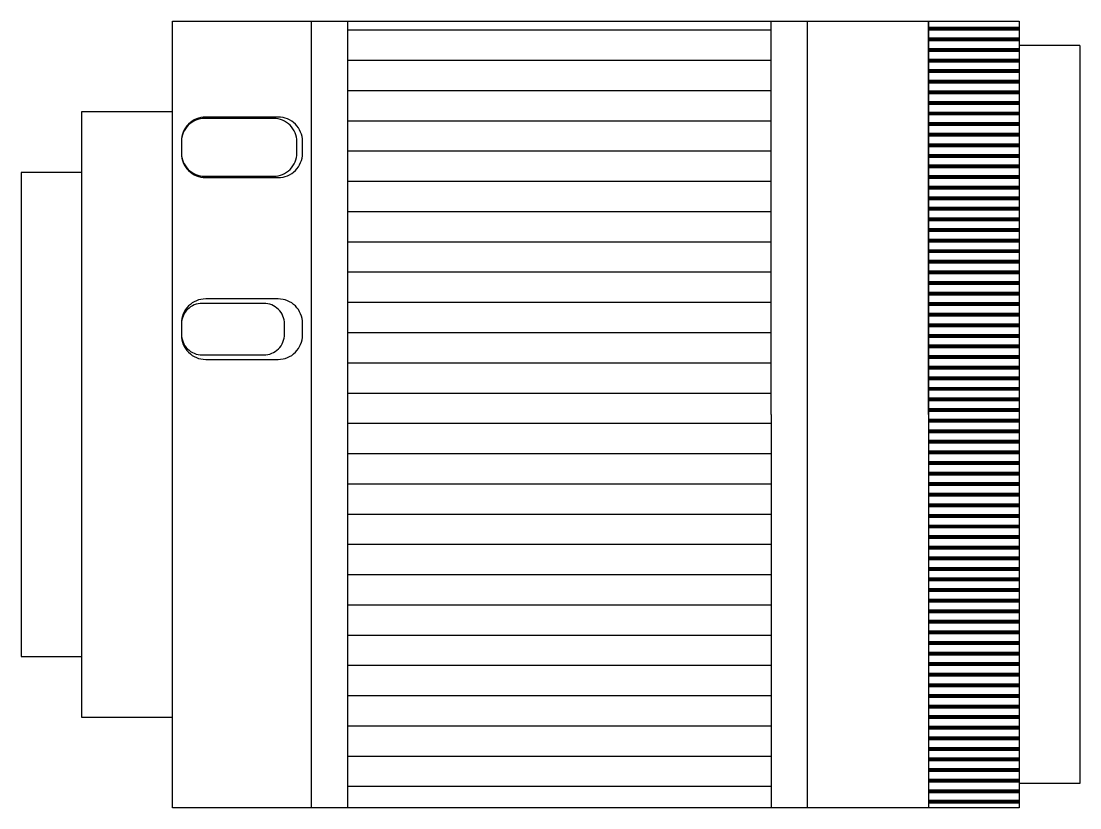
# Model space of a CAD drawing. Header units: millimetres. Extents: x -0.15 to 8.44, y -2.46 to 4.96.
# Drawn here: x 0.765 to 1.64, y 1.538 to 2.188 of the extents above; entities that cross this region are included whole.
import ezdxf

# ---------------------------------------------------------------- set-up
doc = ezdxf.new("R2010")
doc.units = ezdxf.units.MM
doc.header["$MEASUREMENT"] = 0
for name, color, linetype in [('COMUTATOR', 161, 'Continuous'), ('INEL CONTROL', 161, 'Continuous'), ('INEL ZOOM', 161, 'Continuous'), ('obiectiv', 255, 'Continuous'), ('STABILIZATOR', 141, 'Continuous')]:
    doc.layers.add(name, color=color, linetype=linetype)

msp = doc.modelspace()

# ---------------------------------------------------------------- hatches: boundary and pattern name
at = {"layer": 'INEL CONTROL'}
h = msp.add_hatch(dxfattribs=at)
h.set_pattern_fill('PLAST', color=256, scale=0.035)
h.set_pattern_definition([(0, (-1.2262225, 0.255791), (0, 0.00875), []), (0, (-1.2262225, 0.256885), (0, 0.00875), []), (0, (-1.2262225, 0.257978), (0, 0.00875), [])])
h.paths.add_polyline_path([(1.5152, 1.53804), (1.5902, 1.53804), (1.5902, 2.18804), (1.5152, 2.18804)])
at = {"layer": 'INEL ZOOM'}
h = msp.add_hatch(dxfattribs=at)
h.set_pattern_fill('LINE', color=256, scale=0.2)
h.set_pattern_definition([(0, (-1.226222, 0.25579), (0, 0.025), [])])
h.paths.add_polyline_path([(1.0352, 1.53804), (1.3852, 1.53804), (1.3852, 1.86304), (1.3852, 2.18804), (1.0352, 2.18804)])

# ---------------------------------------------------------------- linework, layer by layer
at = {"layer": 'COMUTATOR'}
for points in [[(0.9177, 2.05881), (0.9777, 2.05881, 0.414214), (0.9977, 2.07881), (0.9977, 2.08881, 0.414214), (0.9777, 2.10881), (0.9177, 2.10881, 0.414214), (0.8977, 2.08881), (0.8977, 2.07881, 0.414214)], [(0.91676, 2.05999), (0.97394, 2.05999, 0.414214), (0.993, 2.07905), (0.993, 2.08858, 0.414214), (0.97394, 2.10764), (0.91676, 2.10764, 0.414214), (0.8977, 2.08858), (0.8977, 2.07905, 0.414214)]]:
    msp.add_lwpolyline(points, format="xyb", close=True, dxfattribs=at)
at = {"layer": 'obiectiv'}
for p, q in [((1.0052, 1.53804), (1.0052, 2.18804)), ((1.0352, 1.53804), (1.0352, 2.18804)), ((1.3852, 1.86304), (1.3852, 2.18804)), ((1.4152, 1.53804), (1.4152, 2.18804)), ((1.5152, 1.86304), (1.5152, 2.18804)), ((1.5152, 2.18804), (1.5152, 1.53804)), ((1.6402, 2.16804), (1.5902, 2.16804)), ((1.6402, 2.16804), (1.6402, 1.55804)), ((0.8902, 2.11304), (0.8152, 2.11304)), ((0.8152, 2.11304), (0.8152, 1.61304)), ((0.8152, 2.06304), (0.7652, 2.06304)), ((0.7652, 2.06304), (0.7652, 1.66304)), ((1.3852, 1.86304), (1.3852, 1.53804)), ((0.7652, 1.66304), (0.8152, 1.66304)), ((0.8152, 1.61304), (0.8902, 1.61304)), ((1.6402, 1.55804), (1.5902, 1.55804))]:
    msp.add_line(p, q, dxfattribs=at)
msp.add_lwpolyline([(1.5902, 1.53804), (0.8902, 1.53804), (0.8902, 2.18804), (1.5902, 2.18804)], close=True, dxfattribs=at)
at = {"layer": 'STABILIZATOR'}
for points in [[(0.9177, 1.90857), (0.9777, 1.90857, 0.414214), (0.9977, 1.92857), (0.9977, 1.93857, 0.414214), (0.9777, 1.95857), (0.9177, 1.95857, 0.414214), (0.8977, 1.93857), (0.8977, 1.92857, 0.414214)], [(0.91473, 1.91229), (0.96582, 1.91229, 0.414214), (0.98285, 1.92932), (0.98285, 1.93783, 0.414214), (0.96582, 1.95486), (0.91473, 1.95486, 0.414214), (0.8977, 1.93783), (0.8977, 1.92932, 0.414214)]]:
    msp.add_lwpolyline(points, format="xyb", close=True, dxfattribs=at)

doc.saveas('drawing.dxf')
